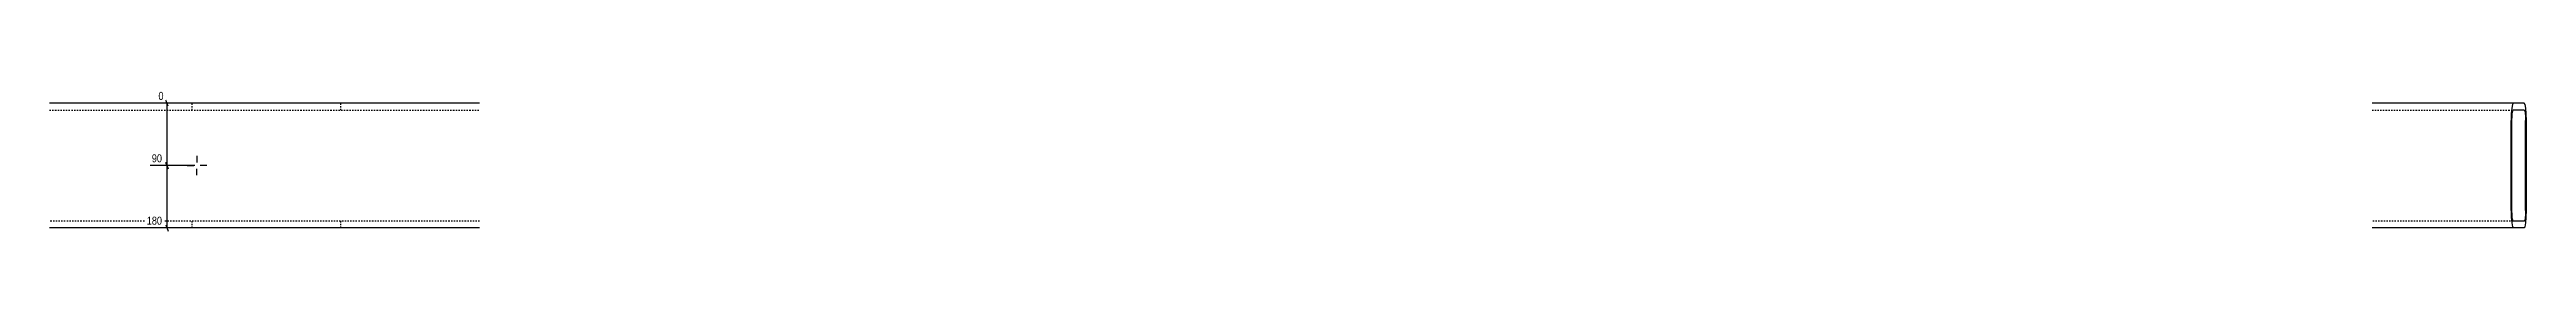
# Model space of a CAD drawing. Header units: millimetres. Extents: x 9 to 17840, y 7 to 378.
# Drawn here: x 2297 to 5859, y 9 to 213 of the extents above; entities that cross this region are included whole.
import ezdxf

# ---------------------------------------------------------------- set-up
doc = ezdxf.new("R2010")
doc.units = ezdxf.units.MM
doc.linetypes.add('DXK_LINE_DOT2', pattern=[3.9198, 1.9599, -1.9599])
doc.layers.add('MÅLSÆTNING', color=7, linetype='Continuous')
doc.layers.add('STÅL', color=7, linetype='Continuous')
doc.styles.add('Arial Narrow', font='ARIALN.TTF', dxfattribs={"height": 0.2})

msp = doc.modelspace()

# ---------------------------------------------------------------- linework, layer by layer
at = {"layer": 'MÅLSÆTNING', "color": 7, "linetype": 'Continuous'}
for p, q in [((2506, 193.5), (2453.6, 193.5)), ((2467.8, 189), (2464.2, 198)), ((2466, 103.5), (2466, 193.5)), ((2464.2, 108), (2467.8, 99)), ((2467.8, 99), (2464.2, 108)), ((2506, 103.5), (2441.9, 103.5)), ((2506, 103.5), (2441.9, 103.5)), ((2466, 13.5), (2466, 103.5)), ((2506, 13.5), (2434.6, 13.5)), ((2464.2, 18), (2467.8, 9))]:
    msp.add_line(p, q, dxfattribs=at)
at = {"layer": 'STÅL', "color": 2, "linetype": 'Continuous'}
for p, q in [((2915.5, 193.5), (2297, 193.5)), ((5855.7, 193.5), (5636.7, 193.5)), ((5837.6, 186.2), (5836.9, 178.1)), ((5838.6, 191.6), (5837.6, 186.2)), ((5838, 174.2), (5838.4, 179.1)), ((5838.4, 179.1), (5839, 182.4)), ((5839.7, 193.5), (5838.6, 191.6)), ((5839, 182.4), (5839.7, 183.5)), ((5855.7, 183.5), (5839.7, 183.5)), ((5856.9, 191.6), (5855.7, 193.5)), ((5855.7, 183.5), (5856.4, 182.4)), ((5856.4, 182.4), (5857, 179.1)), ((5857.9, 186.2), (5856.9, 191.6)), ((5857, 179.1), (5857.4, 174.2)), ((5858.5, 178.1), (5857.9, 186.2)), ((5836.9, 178.1), (5836.7, 168.5)), ((5836.7, 38.5), (5836.7, 168.5)), ((5837.9, 168.5), (5838, 174.2)), ((5837.9, 38.5), (5837.9, 168.5)), ((5857.4, 174.2), (5857.5, 168.5)), ((5857.5, 38.5), (5857.5, 168.5)), ((5858.8, 168.5), (5858.5, 178.1)), ((5858.8, 38.5), (5858.8, 168.5)), ((5836.7, 38.5), (5836.9, 28.9)), ((5838, 32.8), (5837.9, 38.5)), ((5857.5, 38.5), (5857.4, 32.8)), ((5858.5, 28.9), (5858.8, 38.5)), ((2915.5, 13.5), (2297, 13.5)), ((5855.7, 13.5), (5636.7, 13.5)), ((5836.9, 28.9), (5837.6, 20.8)), ((5837.6, 20.8), (5838.6, 15.4)), ((5838.4, 27.9), (5838, 32.8)), ((5839, 24.6), (5838.4, 27.9)), ((5838.6, 15.4), (5839.7, 13.5)), ((5839.7, 23.5), (5839, 24.6)), ((5855.7, 23.5), (5839.7, 23.5)), ((5856.4, 24.6), (5855.7, 23.5)), ((5855.7, 13.5), (5856.9, 15.4)), ((5857, 27.9), (5856.4, 24.6)), ((5856.9, 15.4), (5857.9, 20.8)), ((5857.4, 32.8), (5857, 27.9)), ((5857.9, 20.8), (5858.5, 28.9))]:
    msp.add_line(p, q, dxfattribs=at)
at = {"layer": 'STÅL', "color": 7, "linetype": 'DXK_LINE_DOT2'}
for p, q in [((2297, 183.5), (2915.5, 183.5)), ((2502, 183.5), (2502, 193.5)), ((2716, 183.5), (2716, 193.5)), ((5636.7, 183.5), (5839.7, 183.5)), ((2915.5, 23.5), (2297, 23.5)), ((2502, 13.5), (2502, 23.5)), ((2716, 13.5), (2716, 23.5)), ((5839.7, 23.5), (5636.7, 23.5))]:
    msp.add_line(p, q, dxfattribs=at)
at = {"layer": 'STÅL', "color": 3, "linetype": 'Continuous'}
for p, q in [((2509, 117.5), (2509, 108.2)), ((2495, 103.5), (2504.3, 103.5)), ((2509, 89.5), (2509, 98.8)), ((2523, 103.5), (2513.7, 103.5))]:
    msp.add_line(p, q, dxfattribs=at)

# ---------------------------------------------------------------- next in the draw order: wipeouts: each hides what was drawn before it
at = {"color": 0, "linetype": 'Continuous'}
for points in [[(2463.3, 195.9), (2463.3, 212.7), (2451.2, 212.7), (2451.2, 195.9)], [(2461.1, 105.9), (2461.1, 122.7), (2441.7, 122.7), (2441.7, 105.9)], [(2461.1, 15.9), (2461.1, 32.7), (2434.4, 32.7), (2434.4, 15.9)]]:
    msp.add_wipeout(points, dxfattribs=at).dxf.layer = 'MÅLSÆTNING'

# ---------------------------------------------------------------- next in the draw order: texts
at = {"layer": 'MÅLSÆTNING', "color": 3, "linetype": 'Continuous', "style": 'Arial Narrow'}
for s, height, p in [('0', 11.5, (2453.6, 198.3)), ('90', 11.45, (2444.1, 108.3)), ('180', 11.45, (2436.8, 18.3))]:
    msp.add_text(s, height=height, dxfattribs=at).set_placement(p)

doc.saveas('drawing.dxf')
